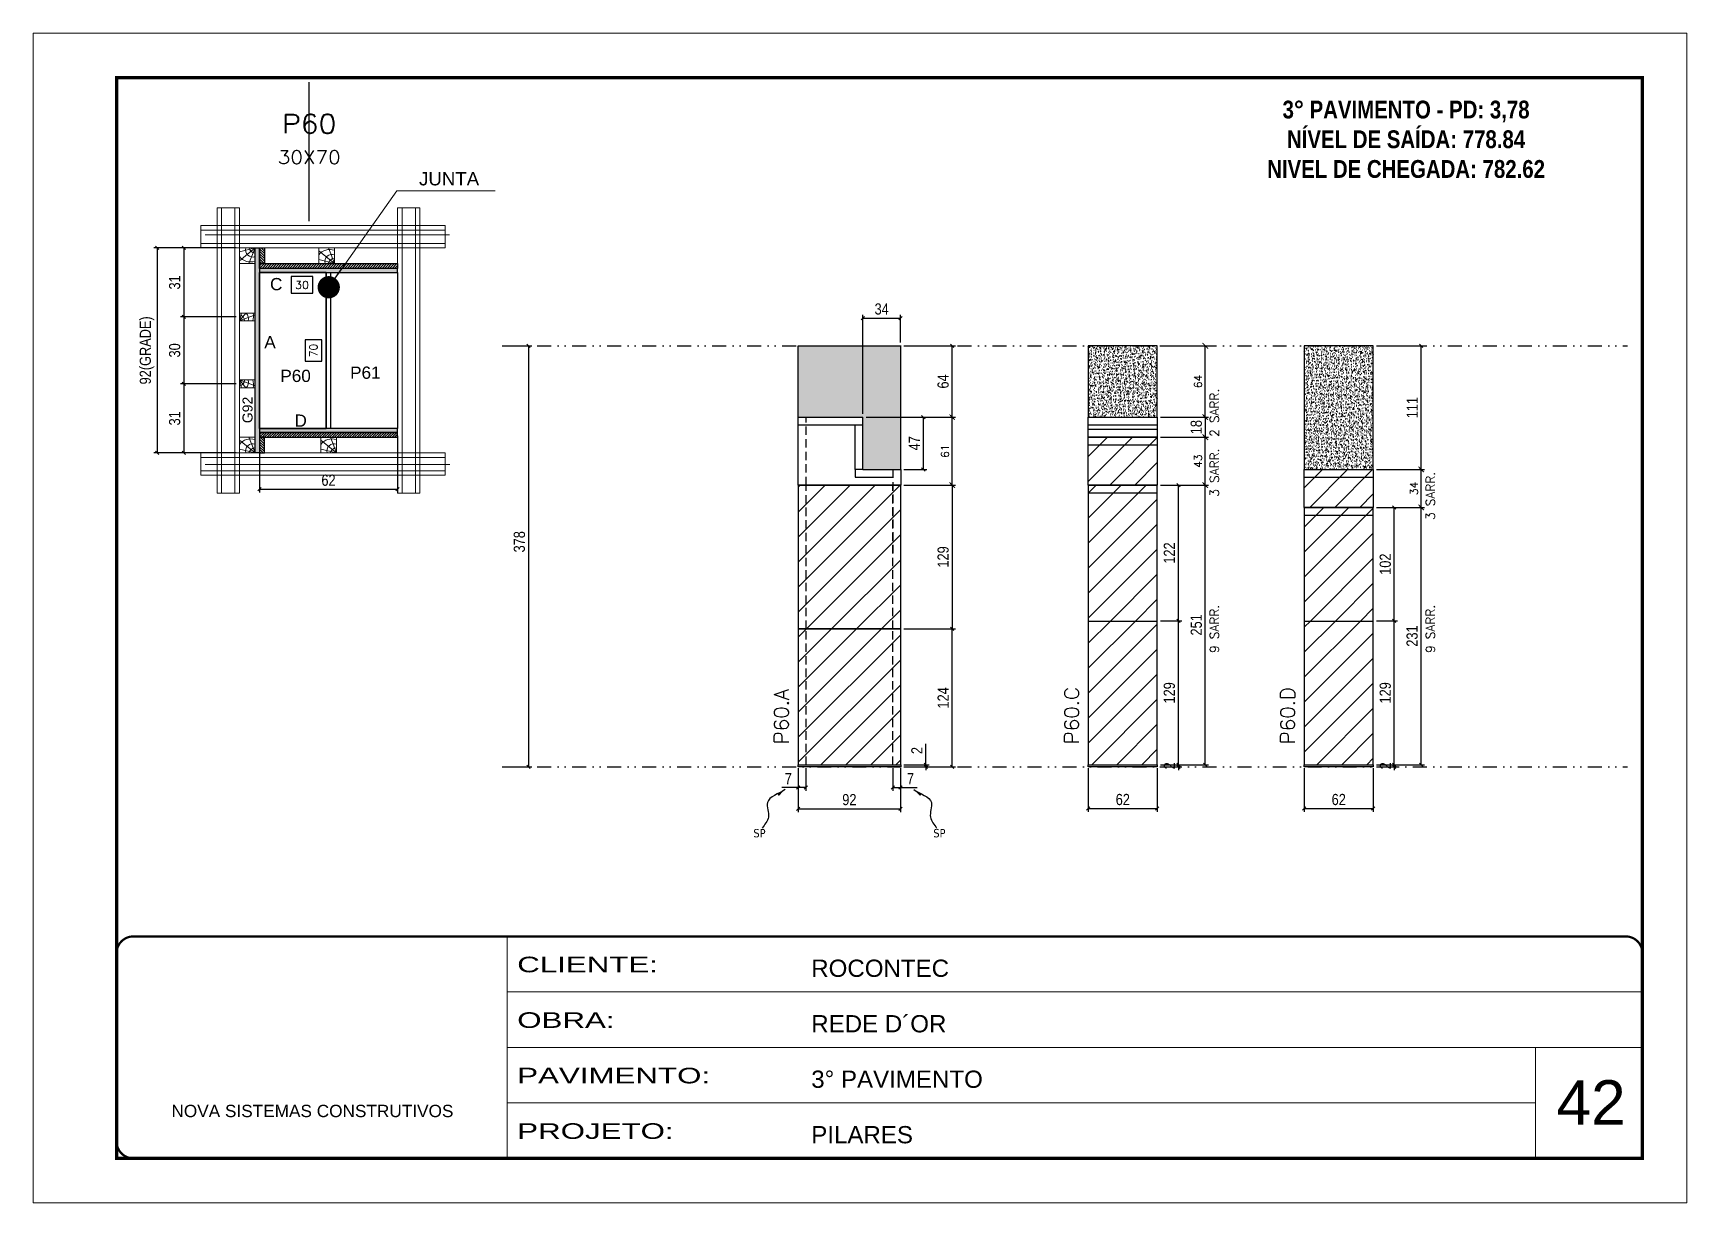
# Model space of a CAD drawing. Extents: x 2949 to 9203, y -16089 to 12527.
# Drawn here: x 4548 to 6033, y -9 to 1041 of the extents above; entities that cross this region are included whole.
import ezdxf
from ezdxf.enums import TextEntityAlignment as Align

# ---------------------------------------------------------------- set-up
doc = ezdxf.new("R2010")
doc.units = 0
for name, pattern in [('CONTINUO', [0]), ('DASHED', [0.75, 0.5, -0.25]), ('DIVIDE2', [0.625, 0.25, -0.125, 0, -0.125, 0, -0.125]), ('HIDDEN', [0.375, 0.25, -0.125])]:
    doc.linetypes.add(name, pattern=pattern)
for name, color, linetype, lineweight in [('CARIMBO', 255, 'Continuous', 9), ('Folhas', 255, 'Continuous', 9), ('Hachura', 251, 'Continuous', 9), ('Madeira', 126, 'Continuous', 18), ('Perfil Metálico', 224, 'Continuous', 18), ('SARRAFO DE PRESSAO', 251, 'DASHED', 9), ('Texto Seção', 7, 'Continuous', 15)]:
    doc.layers.add(name, color=color, linetype=linetype, lineweight=lineweight)
for name, color, linetype in [('CHAPA', 1, 'Continuous'), ('COTA', 241, 'Continuous'), ('cotas', 4, 'Continuous'), ('MEIO_PONT', 93, 'Continuous'), ('NOMENCLATURA', 7, 'Continuous'), ('Nível', 160, 'Continuous'), ('Painéis', 200, 'Continuous'), ('SARR_2.2x7', 40, 'Continuous'), ('SARRAFO', 251, 'Continuous'), ('Sarrafo de Pressão', 42, 'HIDDEN'), ('texto', 7, 'Continuous'), ('Texto de Titulo', 7, 'Continuous'), ('Texto Qtd Sarr', 242, 'Continuous'), ('TEXTO_GERAL', 7, 'Continuous')]:
    doc.layers.add(name, color=color, linetype=linetype)
doc.styles.add('ARIAL', font='arial.ttf')
doc.styles.add('COTA TECNICA', font='techl___.ttf', dxfattribs={"height": 10})
doc.styles.add('COTA TECNICA 2X', font='techl___.ttf', dxfattribs={"height": 10})
doc.styles.add('COTA TECNICA-50', font='techl___.ttf', dxfattribs={"height": 10})
doc.styles.add('REGUA-120', font='ROMANS.shx', dxfattribs={"height": 15})
doc.styles.add('ROMANC', font='techb___.ttf', dxfattribs={"height": 2.5})
doc.styles.add('ROMANS', font='romans.shx')
doc.styles.add('SANSSERIF', font='sas_____.pfb')
doc.styles.get("Standard").update_dxf_attribs({"font": 'arial.ttf'})
doc.styles.add('Tecnologia', font='')
doc.styles.get('Tecnologia').set_extended_font_data('Forgotten Futurist')
doc.dimstyles.new('3x', dxfattribs={"dimtxt": 10, "dimasz": 5, "dimexe": 7, "dimexo": 5, "dimgap": 4, "dimtad": 1, "dimdec": 4, "dimlfac": 0.333333, "dimdsep": 46, "dimtxsty": 'Standard', "dimblk": 'DOT', "dimcen": 0.09, "dimclrd": 1, "dimclre": 1, "dimclrt": 2, "dimadec": 0, "dimazin": 2, "dimtfac": 1, "dimtdec": 4, "dimtmove": 0, "dimatfit": 3, "dimldrblk": 'DOT', "dimfxl": 1, "dimtolj": 1, "dimtzin": 0, "dimlwd": 9, "dimlwe": 9, "dimarcsym": 0})
doc.dimstyles.new('COTA PAINEL-50', dxfattribs={"dimtxt": 10, "dimasz": 3, "dimexe": 3, "dimexo": 3, "dimgap": 3, "dimtad": 1, "dimdec": 1, "dimzin": 12, "dimdsep": 46, "dimtxsty": 'COTA TECNICA-50', "dimblk1": 'OBLIQUE', "dimblk2": 'OBLIQUE', "dimsah": 1, "dimcen": 0.9, "dimclrd": 4, "dimclre": 4, "dimclrt": 240, "dimadec": 1, "dimazin": 3, "dimtfac": 1, "dimtdec": 1, "dimtmove": 0, "dimatfit": 3, "dimfxl": 1, "dimtolj": 1, "dimtzin": 12, "dimarcsym": 0})
doc.dimstyles.new('Cota Paínel', dxfattribs={"dimtxt": 7, "dimasz": 5, "dimexe": 3, "dimexo": 3, "dimgap": 3, "dimtad": 1, "dimdec": 1, "dimzin": 12, "dimdsep": 46, "dimtxsty": 'ROMANS', "dimblk": 'ARCHTICK', "dimcen": 0, "dimclrd": 4, "dimclre": 4, "dimclrt": 1, "dimadec": 1, "dimazin": 3, "dimtfac": 1, "dimtdec": 1, "dimtmove": 0, "dimatfit": 3, "dimldrblk": 'OBLIQUE', "dimfxl": 1, "dimtolj": 1, "dimtzin": 12, "dimarcsym": 0})
doc.dimstyles.new('PAINEL', dxfattribs={"dimtxt": 10, "dimasz": 3, "dimexe": 3, "dimexo": 3, "dimgap": 3, "dimtad": 1, "dimdec": 1, "dimzin": 12, "dimdsep": 46, "dimtxsty": 'COTA TECNICA', "dimblk1": 'OBLIQUE', "dimblk2": 'OBLIQUE', "dimsah": 1, "dimcen": 0.9, "dimclrd": 4, "dimclre": 4, "dimclrt": 240, "dimadec": 1, "dimazin": 3, "dimtfac": 1, "dimtdec": 1, "dimtmove": 0, "dimatfit": 3, "dimfxl": 1, "dimtolj": 1, "dimtzin": 12, "dimarcsym": 0})
doc.dimstyles.new('SECAO PILAR', dxfattribs={"dimtxt": 10, "dimasz": 3, "dimexe": 3, "dimexo": 3, "dimgap": 3, "dimtad": 1, "dimdec": 1, "dimlfac": 0.5, "dimzin": 12, "dimdsep": 46, "dimtxsty": 'COTA TECNICA 2X', "dimblk1": 'OBLIQUE', "dimblk2": 'OBLIQUE', "dimsah": 1, "dimcen": 0.9, "dimclrd": 256, "dimclre": 256, "dimclrt": 256, "dimadec": 1, "dimazin": 3, "dimtfac": 1, "dimtdec": 1, "dimtmove": 0, "dimatfit": 3, "dimfxl": 1, "dimtolj": 1, "dimtzin": 12, "dimarcsym": 0})
doc.dimstyles.new('SECÇÃO 2', dxfattribs={"dimtxt": 7, "dimasz": 6, "dimexe": 0.18, "dimexo": 2, "dimgap": -4, "dimtad": 3, "dimdec": 1, "dimlfac": 0.5, "dimzin": 12, "dimdsep": 46, "dimtxsty": 'ROMANS', "dimblk": 'ARCHTICK', "dimcen": 0.09, "dimse1": 1, "dimse2": 1, "dimsd1": 1, "dimsd2": 1, "dimclrd": 180, "dimclre": 5, "dimclrt": 1, "dimadec": 0, "dimazin": 3, "dimtfac": 1, "dimtdec": 1, "dimtofl": 0, "dimtmove": 0, "dimatfit": 3, "dimldrblk": 'ARCHTICK', "dimfxl": 1, "dimtolj": 1, "dimtzin": 0, "dimarcsym": 0})
doc.dimstyles.get("Standard").update_dxf_attribs({"dimtxt": 0.18, "dimasz": 0.18, "dimexe": 0.18, "dimexo": 0.0625, "dimgap": 0.09, "dimtad": 0, "dimtih": 1, "dimtoh": 1, "dimdec": 4, "dimzin": 0, "dimdsep": 46, "dimtxsty": 'Standard', "dimcen": 0.09, "dimadec": 0, "dimazin": 0, "dimtfac": 1, "dimtdec": 4, "dimtofl": 0, "dimtmove": 0, "dimatfit": 3, "dimfxl": 1, "dimtolj": 1, "dimtzin": 0, "dimarcsym": 0})
pattern_1 = [(45, (-125915.903, -28456.346), (-11.2253202, 11.2253202), [])]
pattern_2 = [(45, (-126211.354, -28456.346), (-11.2253202, 11.2253202), [])]

msp = doc.modelspace()

# ---------------------------------------------------------------- texts
at = {"color": 0, "linetype": 'Continuous', "ltscale": 5, "style": 'ARIAL'}
msp.add_text('JUNTA', height=12, dxfattribs=at).set_placement((4894.08, 904.28))
at = {"layer": 'CARIMBO', "style": 'ARIAL'}
msp.add_text('42', height=40, dxfattribs=at).set_placement((5915.39, 61.13))
at = {"layer": 'NOMENCLATURA', "color": 2, "insert": (5780.36, 1007.04), "char_height": 16, "attachment_point": 2, "style": 'ROMANC'}
msp.add_mtext_dynamic_manual_height_columns('\\P3° PAVIMENTO - PD: 3,78\\PNÍVEL DE SAÍDA: 778.84\\PNIVEL DE CHEGADA: 782.62', width=300.2766, gutter_width=1, heights=[0], dxfattribs=at)
at = {"layer": 'texto', "color": 0, "char_height": 7.5, "attachment_point": 5}
for insert in [(5199.77, 322.78), (5361.33, 322.78)]:
    msp.add_mtext('{\\fTahoma|b0|i0|c0|p34;\\C4;SP}', dxfattribs=dict(at, insert=insert))
at = {"layer": 'Texto Seção', "linetype": 'Continuous', "style": 'ROMANS'}
for s, p in [('2 SARR.', (5612.26, 678.58)), ('3 SARR.', (5612.26, 624.81)), ('3 SARR.', (5806.19, 603.97)), ('9 SARR.', (5612.26, 484.64)), ('9 SARR.', (5806.19, 484.64))]:
    msp.add_text(s, height=8, rotation=90, dxfattribs=at).set_placement(p)
at = {"layer": 'Texto Seção', "char_height": 13, "width": 285.3299, "attachment_point": 7, "rotation": 90, "style": 'REGUA-120'}
for s, insert in [('P60.A', (5226, 402.73)), ('P60.C', (5486.66, 402.73)), ('P60.D', (5680.59, 402.73))]:
    msp.add_mtext(s, dxfattribs=dict(at, insert=insert))
at = {"layer": 'TEXTO_GERAL', "style": 'ARIAL'}
for s, p in [('C', (4765.85, 815.66)), ('A', (4760.29, 763.61)), ('P60', (4783.25, 733.31)), ('P61', (4845.87, 736.19)), ('D', (4787.83, 693.16))]:
    msp.add_text(s, height=11, dxfattribs=at).set_placement(p, align=Align.MIDDLE_CENTER)
at = {"layer": 'TEXTO_GERAL', "color": 0, "linetype": 'Continuous', "style": 'SANSSERIF'}
msp.add_text('G92', height=9, rotation=90, dxfattribs=at).set_placement((4740.1, 690.83), align=Align.MIDDLE_LEFT)

# ---------------------------------------------------------------- blocks, each defined once
blk = doc.blocks.new('9999999999')
at = {"color": 30, "linetype": 'CONTINUO'}
for p, q in [((98564.6, 34230.2), (98564.6, 34429.4)), ((98564.6, 34379.6), (99584, 34379.6)), ((98564.6, 34329.8), (99488, 34329.8)), ((99584, 34329.8), (99488, 34329.8)), ((99488, 34329.8), (99488, 34230.2)), ((98564.6, 34280), (99488, 34280))]:
    blk.add_line(p, q, dxfattribs=at)
at = {"color": 30, "linetype": 'CONTINUO', "const_width": 2}
blk.add_lwpolyline([(99584, 34230.2), (99584, 34414.4, 0.414214), (99569, 34429.4), (98229, 34429.4, 0.414214), (98214, 34414.4), (98214, 34245.2, 0.414214), (98229, 34230.2), (99584, 34230.2)], format="xyb", dxfattribs=at)
at = {"layer": 'Folhas'}
blk.add_lwpolyline([(98139, 34190.2), (99624, 34190.2), (99624, 35240.2), (98139, 35240.2)], close=True, dxfattribs=at)
at = {"layer": 'Folhas', "color": 30, "const_width": 3}
blk.add_lwpolyline([(98214, 34230.2), (99584, 34230.2), (99584, 35200.2), (98214, 35200.2)], close=True, dxfattribs=at)
at = {"color": 7, "linetype": 'Continuous', "ltscale": 5, "style": 'ARIAL'}
for s, height, p in [('ROCONTEC', 15.48, (98837.7, 34393.1)), ('REDE D´OR', 15.48, (98837.7, 34343.3)), ('3° PAVIMENTO', 15.483, (98837.7, 34293.5)), ('NOVA SISTEMAS CONSTRUTIVOS', 11.059, (98263.2, 34267.2)), ('PILARES', 15.48, (98837.7, 34243.7))]:
    blk.add_text(s, height=height, dxfattribs=at).set_placement(p)
at = {"layer": 'Folhas', "color": 7, "style": 'Tecnologia', "width": 1.5}
for s, p in [('CLIENTE:', (98573.7, 34397.2)), ('OBRA:', (98573.7, 34347.3)), ('PAVIMENTO:', (98573.7, 34297.5)), ('PROJETO:', (98573.7, 34247.7))]:
    blk.add_text(s, height=14, dxfattribs=at).set_placement(p)
blk = doc.blocks.new('titulo1')
at = {"layer": 'Defpoints', "color": 252, "linetype": 'HIDDEN', "ltscale": 2}
blk.add_line((0, 0), (0, 125), dxfattribs=at)
at = {"layer": 'Defpoints', "style": 'ROMANS', "oblique": 15}
blk.add_attdef('FOLHA', text='', height=10, dxfattribs=at).set_placement((0, 15.6), align=Align.MIDDLE_CENTER)
at = {"layer": 'Texto Qtd Sarr', "color": 3, "style": 'ROMANS', "oblique": 15}
for tag, height, p in [('TITULO', 17, (0, 71.4)), ('SEÇÃO', 12, (0, 41.5))]:
    blk.add_attdef(tag, text='', height=height, dxfattribs=at).set_placement(p, align=Align.MIDDLE_CENTER)
blk = doc.blocks.new('_Oblique')
at = {"color": 0, "linetype": 'ByBlock', "lineweight": -2}
blk.add_line((-0.5, -0.5), (0.5, 0.5), dxfattribs=at)
blk = doc.blocks.new('*D1381')
at = {"layer": 'cotas', "color": 4, "linetype": 'ByBlock', "lineweight": -2, "transparency": 16777216}
for p, q in [((4971.7, 760.3), (4995.4, 760.3)), ((4992.4, 760.3), (4992.4, 382.3)), ((4971.7, 382.3), (4995.4, 382.3))]:
    blk.add_line(p, q, dxfattribs=at)
at = {"layer": 'Defpoints', "color": 0, "linetype": 'ByBlock', "transparency": 16777216}
for p in [(4968.7, 760.3), (4968.7, 382.3), (4992.4, 382.3)]:
    blk.add_point(p, dxfattribs=at)
at = {"layer": 'cotas', "color": 4, "linetype": 'ByBlock', "lineweight": -2, "transparency": 16777216, "xscale": 3, "yscale": 3, "zscale": 3}
for p, rotation in [((4992.4, 760.3), 90), ((4992.4, 382.3), 270)]:
    blk.add_blockref('_Oblique', p, dxfattribs=dict(at, rotation=rotation))
at = {"layer": 'cotas', "color": 240, "linetype": 'ByBlock', "transparency": 16777216, "insert": (4984.2, 584.4), "char_height": 10, "attachment_point": 5, "rotation": 90, "style": 'COTA TECNICA'}
blk.add_mtext('\\A1;378', dxfattribs=at)
blk = doc.blocks.new('*D1365')
at = {"layer": 'COTA', "color": 4, "lineweight": -2, "transparency": 16777216}
for p, q in [((5234.5, 381.3), (5234.5, 341.8)), ((5326.5, 381.3), (5326.5, 341.8)), ((5234.5, 344.8), (5326.5, 344.8))]:
    blk.add_line(p, q, dxfattribs=at)
at = {"layer": 'Defpoints', "color": 0, "transparency": 16777216}
for p in [(5234.5, 384.3), (5326.5, 384.3), (5326.5, 344.8)]:
    blk.add_point(p, dxfattribs=at)
at = {"layer": 'COTA', "color": 4, "lineweight": -2, "transparency": 16777216, "xscale": 3, "yscale": 3, "zscale": 3, "rotation": 180}
blk.add_blockref('_Oblique', (5234.5, 344.8), dxfattribs=at)
at = {"layer": 'COTA', "color": 4, "lineweight": -2, "transparency": 16777216, "xscale": 3, "yscale": 3, "zscale": 3}
blk.add_blockref('_Oblique', (5326.5, 344.8), dxfattribs=at)
at = {"layer": 'COTA', "color": 240, "transparency": 16777216, "insert": (5280.5, 352.9), "char_height": 10, "attachment_point": 5, "style": 'COTA TECNICA'}
blk.add_mtext('\\A1;92', dxfattribs=at)
blk = doc.blocks.new('*D1366')
at = {"layer": 'COTA', "color": 4, "lineweight": -2, "transparency": 16777216}
for p, q in [((5234.5, 379.3), (5234.5, 360.8)), ((5241.5, 381.3), (5241.5, 360.8)), ((5234.5, 363.8), (5219.8, 363.8)), ((5241.5, 363.8), (5234.5, 363.8))]:
    blk.add_line(p, q, dxfattribs=at)
at = {"layer": 'Defpoints', "color": 0, "transparency": 16777216}
for p in [(5234.5, 382.3), (5241.5, 384.3), (5234.5, 363.8)]:
    blk.add_point(p, dxfattribs=at)
at = {"layer": 'COTA', "color": 4, "lineweight": -2, "transparency": 16777216, "xscale": 3, "yscale": 3, "zscale": 3, "rotation": 180}
blk.add_blockref('_Oblique', (5234.5, 363.8), dxfattribs=at)
at = {"layer": 'COTA', "color": 4, "lineweight": -2, "transparency": 16777216, "xscale": 3, "yscale": 3, "zscale": 3}
blk.add_blockref('_Oblique', (5241.5, 363.8), dxfattribs=at)
at = {"layer": 'COTA', "color": 240, "transparency": 16777216, "insert": (5225.7, 371.8), "char_height": 10, "attachment_point": 5, "style": 'COTA TECNICA-50'}
blk.add_mtext('\\A1;7', dxfattribs=at)
blk = doc.blocks.new('*D1367')
at = {"layer": 'COTA', "color": 4, "lineweight": -2, "transparency": 16777216}
for p, q in [((5319.5, 381.3), (5319.5, 360.8)), ((5326.5, 379.3), (5326.5, 360.8)), ((5319.5, 363.8), (5326.5, 363.8)), ((5326.5, 363.8), (5341.3, 363.8))]:
    blk.add_line(p, q, dxfattribs=at)
at = {"layer": 'Defpoints', "color": 0, "transparency": 16777216}
for p in [(5319.5, 384.3), (5326.5, 382.3), (5326.5, 363.8)]:
    blk.add_point(p, dxfattribs=at)
at = {"layer": 'COTA', "color": 4, "lineweight": -2, "transparency": 16777216, "xscale": 3, "yscale": 3, "zscale": 3, "rotation": 180}
blk.add_blockref('_Oblique', (5319.5, 363.8), dxfattribs=at)
at = {"layer": 'COTA', "color": 4, "lineweight": -2, "transparency": 16777216, "xscale": 3, "yscale": 3, "zscale": 3}
blk.add_blockref('_Oblique', (5326.5, 363.8), dxfattribs=at)
at = {"layer": 'COTA', "color": 240, "transparency": 16777216, "insert": (5335.4, 371.8), "char_height": 10, "attachment_point": 5, "style": 'COTA TECNICA-50'}
blk.add_mtext('\\A1;7', dxfattribs=at)
blk = doc.blocks.new('*D1368')
at = {"layer": 'COTA', "color": 4, "lineweight": -2, "transparency": 16777216}
for p, q in [((5329.5, 506.3), (5375.8, 506.3)), ((5372.8, 382.3), (5372.8, 506.3)), ((5329.5, 382.3), (5375.8, 382.3))]:
    blk.add_line(p, q, dxfattribs=at)
at = {"layer": 'Defpoints', "color": 0, "transparency": 16777216}
for p in [(5326.5, 506.3), (5372.8, 506.3), (5326.5, 382.3)]:
    blk.add_point(p, dxfattribs=at)
at = {"layer": 'COTA', "color": 4, "lineweight": -2, "transparency": 16777216, "xscale": 3, "yscale": 3, "zscale": 3}
for p, rotation in [((5372.8, 506.3), 90), ((5372.8, 382.3), 270)]:
    blk.add_blockref('_Oblique', p, dxfattribs=dict(at, rotation=rotation))
at = {"layer": 'COTA', "color": 240, "transparency": 16777216, "insert": (5364.7, 444.3), "char_height": 10, "attachment_point": 5, "rotation": 90, "style": 'COTA TECNICA-50'}
blk.add_mtext('\\A1;124', dxfattribs=at)
blk = doc.blocks.new('*D1369')
at = {"layer": 'COTA', "color": 4, "lineweight": -2, "transparency": 16777216}
for p, q in [((5349.1, 384.3), (5349.1, 403.1)), ((5329.5, 384.3), (5352.1, 384.3)), ((5329.5, 382.3), (5352.1, 382.3)), ((5349.1, 382.3), (5349.1, 384.3)), ((5349.1, 382.3), (5349.1, 379.3))]:
    blk.add_line(p, q, dxfattribs=at)
at = {"layer": 'Defpoints', "color": 0, "transparency": 16777216}
for p in [(5326.5, 384.3), (5326.5, 382.3), (5349.1, 382.3)]:
    blk.add_point(p, dxfattribs=at)
at = {"layer": 'COTA', "color": 4, "lineweight": -2, "transparency": 16777216, "xscale": 3, "yscale": 3, "zscale": 3}
for p, rotation in [((5349.1, 384.3), 270), ((5349.1, 382.3), 90)]:
    blk.add_blockref('_Oblique', p, dxfattribs=dict(at, rotation=rotation))
at = {"layer": 'COTA', "color": 240, "transparency": 16777216, "insert": (5341.1, 397), "char_height": 10, "attachment_point": 5, "rotation": 90, "style": 'COTA TECNICA-50'}
blk.add_mtext('\\A1;2', dxfattribs=at)
blk = doc.blocks.new('*D1370')
at = {"layer": 'COTA', "color": 4, "linetype": 'ByBlock', "lineweight": -2, "transparency": 16777216}
for p, q in [((5329.5, 635.3), (5375.8, 635.3)), ((5372.8, 635.3), (5372.8, 506.3)), ((5329.5, 506.3), (5375.8, 506.3))]:
    blk.add_line(p, q, dxfattribs=at)
at = {"layer": 'Defpoints', "color": 0, "linetype": 'ByBlock', "transparency": 16777216}
for p in [(5326.5, 635.3), (5326.5, 506.3), (5372.8, 506.3)]:
    blk.add_point(p, dxfattribs=at)
at = {"layer": 'COTA', "color": 4, "linetype": 'ByBlock', "lineweight": -2, "transparency": 16777216, "xscale": 3, "yscale": 3, "zscale": 3}
for p, rotation in [((5372.8, 635.3), 90), ((5372.8, 506.3), 270)]:
    blk.add_blockref('_Oblique', p, dxfattribs=dict(at, rotation=rotation))
at = {"layer": 'COTA', "color": 240, "linetype": 'ByBlock', "transparency": 16777216, "insert": (5364.7, 570.8), "char_height": 10, "attachment_point": 5, "rotation": 90, "style": 'COTA TECNICA'}
blk.add_mtext('\\A1;129', dxfattribs=at)
blk = doc.blocks.new('*D1371')
at = {"layer": 'COTA', "color": 4, "lineweight": -2, "transparency": 16777216}
for p, q in [((5495, 381.3), (5495, 341.9)), ((5557, 381.3), (5557, 341.9)), ((5495, 344.9), (5557, 344.9))]:
    blk.add_line(p, q, dxfattribs=at)
at = {"layer": 'Defpoints', "color": 0, "transparency": 16777216}
for p in [(5495, 384.3), (5557, 384.3), (5557, 344.9)]:
    blk.add_point(p, dxfattribs=at)
at = {"layer": 'COTA', "color": 4, "lineweight": -2, "transparency": 16777216, "xscale": 3, "yscale": 3, "zscale": 3, "rotation": 180}
blk.add_blockref('_Oblique', (5495, 344.9), dxfattribs=at)
at = {"layer": 'COTA', "color": 4, "lineweight": -2, "transparency": 16777216, "xscale": 3, "yscale": 3, "zscale": 3}
blk.add_blockref('_Oblique', (5557, 344.9), dxfattribs=at)
at = {"layer": 'COTA', "color": 240, "transparency": 16777216, "insert": (5526, 353), "char_height": 10, "attachment_point": 5, "style": 'COTA TECNICA'}
blk.add_mtext('\\A1;62', dxfattribs=at)
blk = doc.blocks.new('*D1372')
at = {"layer": 'COTA', "color": 4, "lineweight": -2, "transparency": 16777216}
for p, q in [((5575.9, 384.3), (5575.9, 387.3)), ((5560, 384.3), (5578.9, 384.3)), ((5560, 382.3), (5578.9, 382.3)), ((5575.9, 382.3), (5575.9, 384.3)), ((5575.9, 382.3), (5575.9, 379.3))]:
    blk.add_line(p, q, dxfattribs=at)
at = {"layer": 'Defpoints', "color": 0, "transparency": 16777216}
for p in [(5557, 384.3), (5557, 382.3), (5575.9, 384.3)]:
    blk.add_point(p, dxfattribs=at)
at = {"layer": 'COTA', "color": 4, "lineweight": -2, "transparency": 16777216, "xscale": 3, "yscale": 3, "zscale": 3}
for p, rotation in [((5575.9, 384.3), 270), ((5575.9, 382.3), 90)]:
    blk.add_blockref('_Oblique', p, dxfattribs=dict(at, rotation=rotation))
at = {"layer": 'COTA', "color": 240, "transparency": 16777216, "insert": (5567.9, 383.3), "char_height": 10, "attachment_point": 5, "rotation": 90, "style": 'COTA TECNICA-50'}
blk.add_mtext('\\A1;2', dxfattribs=at)
blk = doc.blocks.new('*D1384')
at = {"layer": 'COTA', "color": 4, "linetype": 'ByBlock', "lineweight": -2, "transparency": 16777216}
for p, q in [((5560, 635.3), (5603.1, 635.3)), ((5600.1, 384.3), (5600.1, 635.3)), ((5560, 384.3), (5603.1, 384.3))]:
    blk.add_line(p, q, dxfattribs=at)
at = {"layer": 'Defpoints', "color": 0, "linetype": 'ByBlock', "transparency": 16777216}
for p in [(5557, 635.3), (5600.1, 635.3), (5557, 384.3)]:
    blk.add_point(p, dxfattribs=at)
at = {"layer": 'COTA', "color": 4, "linetype": 'ByBlock', "lineweight": -2, "transparency": 16777216, "xscale": 3, "yscale": 3, "zscale": 3}
for p, rotation in [((5600.1, 635.3), 90), ((5600.1, 384.3), 270)]:
    blk.add_blockref('_Oblique', p, dxfattribs=dict(at, rotation=rotation))
at = {"layer": 'COTA', "color": 240, "linetype": 'ByBlock', "transparency": 16777216, "insert": (5592, 509.8), "char_height": 10, "attachment_point": 5, "rotation": 90, "style": 'COTA TECNICA'}
blk.add_mtext('\\A1;251', dxfattribs=at)
blk = doc.blocks.new('*D1385')
at = {"layer": 'COTA', "color": 4, "linetype": 'ByBlock', "lineweight": -2, "transparency": 16777216}
for p, q in [((5560, 513.3), (5578.9, 513.3)), ((5575.9, 384.3), (5575.9, 513.3)), ((5560, 384.3), (5578.9, 384.3))]:
    blk.add_line(p, q, dxfattribs=at)
at = {"layer": 'Defpoints', "color": 0, "linetype": 'ByBlock', "transparency": 16777216}
for p in [(5557, 513.3), (5575.9, 513.3), (5557, 384.3)]:
    blk.add_point(p, dxfattribs=at)
at = {"layer": 'COTA', "color": 4, "linetype": 'ByBlock', "lineweight": -2, "transparency": 16777216, "xscale": 3, "yscale": 3, "zscale": 3}
for p, rotation in [((5575.9, 513.3), 90), ((5575.9, 384.3), 270)]:
    blk.add_blockref('_Oblique', p, dxfattribs=dict(at, rotation=rotation))
at = {"layer": 'COTA', "color": 240, "linetype": 'ByBlock', "transparency": 16777216, "insert": (5567.8, 448.8), "char_height": 10, "attachment_point": 5, "rotation": 90, "style": 'COTA TECNICA'}
blk.add_mtext('\\A1;129', dxfattribs=at)
blk = doc.blocks.new('*D1386')
at = {"layer": 'COTA', "color": 4, "linetype": 'ByBlock', "lineweight": -2, "transparency": 16777216}
for p, q in [((5560, 635.3), (5578.9, 635.3)), ((5575.9, 513.3), (5575.9, 635.3)), ((5560, 513.3), (5578.9, 513.3))]:
    blk.add_line(p, q, dxfattribs=at)
at = {"layer": 'Defpoints', "color": 0, "linetype": 'ByBlock', "transparency": 16777216}
for p in [(5557, 635.3), (5575.9, 635.3), (5557, 513.3)]:
    blk.add_point(p, dxfattribs=at)
at = {"layer": 'COTA', "color": 4, "linetype": 'ByBlock', "lineweight": -2, "transparency": 16777216, "xscale": 3, "yscale": 3, "zscale": 3}
for p, rotation in [((5575.9, 635.3), 90), ((5575.9, 513.3), 270)]:
    blk.add_blockref('_Oblique', p, dxfattribs=dict(at, rotation=rotation))
at = {"layer": 'COTA', "color": 240, "linetype": 'ByBlock', "transparency": 16777216, "insert": (5567.8, 574.3), "char_height": 10, "attachment_point": 5, "rotation": 90, "style": 'COTA TECNICA'}
blk.add_mtext('\\A1;122', dxfattribs=at)
blk = doc.blocks.new('*D1373')
at = {"layer": 'COTA', "color": 4, "lineweight": -2, "transparency": 16777216}
for p, q in [((5688.9, 381.3), (5688.9, 341.9)), ((5750.9, 381.3), (5750.9, 341.9)), ((5688.9, 344.9), (5750.9, 344.9))]:
    blk.add_line(p, q, dxfattribs=at)
at = {"layer": 'Defpoints', "color": 0, "transparency": 16777216}
for p in [(5688.9, 384.3), (5750.9, 384.3), (5750.9, 344.9)]:
    blk.add_point(p, dxfattribs=at)
at = {"layer": 'COTA', "color": 4, "lineweight": -2, "transparency": 16777216, "xscale": 3, "yscale": 3, "zscale": 3, "rotation": 180}
blk.add_blockref('_Oblique', (5688.9, 344.9), dxfattribs=at)
at = {"layer": 'COTA', "color": 4, "lineweight": -2, "transparency": 16777216, "xscale": 3, "yscale": 3, "zscale": 3}
blk.add_blockref('_Oblique', (5750.9, 344.9), dxfattribs=at)
at = {"layer": 'COTA', "color": 240, "transparency": 16777216, "insert": (5719.9, 353), "char_height": 10, "attachment_point": 5, "style": 'COTA TECNICA'}
blk.add_mtext('\\A1;62', dxfattribs=at)
blk = doc.blocks.new('*D1374')
at = {"layer": 'COTA', "color": 4, "lineweight": -2, "transparency": 16777216}
for p, q in [((5769.8, 384.3), (5769.8, 387.3)), ((5753.9, 384.3), (5772.8, 384.3)), ((5753.9, 382.3), (5772.8, 382.3)), ((5769.8, 382.3), (5769.8, 384.3)), ((5769.8, 382.3), (5769.8, 379.3))]:
    blk.add_line(p, q, dxfattribs=at)
at = {"layer": 'Defpoints', "color": 0, "transparency": 16777216}
for p in [(5750.9, 384.3), (5750.9, 382.3), (5769.8, 384.3)]:
    blk.add_point(p, dxfattribs=at)
at = {"layer": 'COTA', "color": 4, "lineweight": -2, "transparency": 16777216, "xscale": 3, "yscale": 3, "zscale": 3}
for p, rotation in [((5769.8, 384.3), 270), ((5769.8, 382.3), 90)]:
    blk.add_blockref('_Oblique', p, dxfattribs=dict(at, rotation=rotation))
at = {"layer": 'COTA', "color": 240, "transparency": 16777216, "insert": (5761.8, 383.3), "char_height": 10, "attachment_point": 5, "rotation": 90, "style": 'COTA TECNICA-50'}
blk.add_mtext('\\A1;2', dxfattribs=at)
blk = doc.blocks.new('*D1387')
at = {"layer": 'COTA', "color": 4, "linetype": 'ByBlock', "lineweight": -2, "transparency": 16777216}
for p, q in [((5753.9, 615.3), (5797, 615.3)), ((5794, 384.3), (5794, 615.3)), ((5753.9, 384.3), (5797, 384.3))]:
    blk.add_line(p, q, dxfattribs=at)
at = {"layer": 'Defpoints', "color": 0, "linetype": 'ByBlock', "transparency": 16777216}
for p in [(5750.9, 615.3), (5794, 615.3), (5750.9, 384.3)]:
    blk.add_point(p, dxfattribs=at)
at = {"layer": 'COTA', "color": 4, "linetype": 'ByBlock', "lineweight": -2, "transparency": 16777216, "xscale": 3, "yscale": 3, "zscale": 3}
for p, rotation in [((5794, 615.3), 90), ((5794, 384.3), 270)]:
    blk.add_blockref('_Oblique', p, dxfattribs=dict(at, rotation=rotation))
at = {"layer": 'COTA', "color": 240, "linetype": 'ByBlock', "transparency": 16777216, "insert": (5785.8, 499.8), "char_height": 10, "attachment_point": 5, "rotation": 90, "style": 'COTA TECNICA'}
blk.add_mtext('\\A1;231', dxfattribs=at)
blk = doc.blocks.new('*D1388')
at = {"layer": 'COTA', "color": 4, "linetype": 'ByBlock', "lineweight": -2, "transparency": 16777216}
for p, q in [((5753.9, 513.3), (5772.8, 513.3)), ((5769.8, 384.3), (5769.8, 513.3)), ((5753.9, 384.3), (5772.8, 384.3))]:
    blk.add_line(p, q, dxfattribs=at)
at = {"layer": 'Defpoints', "color": 0, "linetype": 'ByBlock', "transparency": 16777216}
for p in [(5750.9, 513.3), (5769.8, 513.3), (5750.9, 384.3)]:
    blk.add_point(p, dxfattribs=at)
at = {"layer": 'COTA', "color": 4, "linetype": 'ByBlock', "lineweight": -2, "transparency": 16777216, "xscale": 3, "yscale": 3, "zscale": 3}
for p, rotation in [((5769.8, 513.3), 90), ((5769.8, 384.3), 270)]:
    blk.add_blockref('_Oblique', p, dxfattribs=dict(at, rotation=rotation))
at = {"layer": 'COTA', "color": 240, "linetype": 'ByBlock', "transparency": 16777216, "insert": (5761.7, 448.8), "char_height": 10, "attachment_point": 5, "rotation": 90, "style": 'COTA TECNICA'}
blk.add_mtext('\\A1;129', dxfattribs=at)
blk = doc.blocks.new('*D1389')
at = {"layer": 'COTA', "color": 4, "linetype": 'ByBlock', "lineweight": -2, "transparency": 16777216}
for p, q in [((5753.9, 615.3), (5772.8, 615.3)), ((5769.8, 513.3), (5769.8, 615.3)), ((5753.9, 513.3), (5772.8, 513.3))]:
    blk.add_line(p, q, dxfattribs=at)
at = {"layer": 'Defpoints', "color": 0, "linetype": 'ByBlock', "transparency": 16777216}
for p in [(5750.9, 615.3), (5769.8, 615.3), (5750.9, 513.3)]:
    blk.add_point(p, dxfattribs=at)
at = {"layer": 'COTA', "color": 4, "linetype": 'ByBlock', "lineweight": -2, "transparency": 16777216, "xscale": 3, "yscale": 3, "zscale": 3}
for p, rotation in [((5769.8, 615.3), 90), ((5769.8, 513.3), 270)]:
    blk.add_blockref('_Oblique', p, dxfattribs=dict(at, rotation=rotation))
at = {"layer": 'COTA', "color": 240, "linetype": 'ByBlock', "transparency": 16777216, "insert": (5761.7, 564.3), "char_height": 10, "attachment_point": 5, "rotation": 90, "style": 'COTA TECNICA'}
blk.add_mtext('\\A1;102', dxfattribs=at)
blk = doc.blocks.new('*D1375')
at = {"layer": 'COTA', "color": 180, "lineweight": -2, "transparency": 16777216}
for p, q in [((4806.8, 765.8), (4791.8, 765.8)), ((4791.8, 765.8), (4791.8, 746.5)), ((4806.8, 746.5), (4806.8, 765.8)), ((4791.8, 746.5), (4806.8, 746.5))]:
    blk.add_line(p, q, dxfattribs=at)
at = {"layer": 'Defpoints', "color": 0, "transparency": 16777216}
for p in [(4750.8, 826.2), (4750.8, 686.2), (4810.8, 686.2)]:
    blk.add_point(p, dxfattribs=at)
at = {"layer": 'COTA', "color": 1, "transparency": 16777216, "insert": (4799.3, 756.2), "char_height": 7, "attachment_point": 5, "rotation": 90, "style": 'ROMANS'}
blk.add_mtext('\\A1;70', dxfattribs=at)
blk = doc.blocks.new('_ArchTick')
at = {"color": 0, "linetype": 'ByBlock', "const_width": 0.15}
blk.add_lwpolyline([(-0.5, -0.5), (0.5, 0.5)], dxfattribs=at)
blk = doc.blocks.new('*D1376')
at = {"layer": 'COTA', "color": 180, "lineweight": -2, "transparency": 16777216}
for p, q in [((4798.7, 822.4), (4779.3, 822.4)), ((4779.3, 822.4), (4779.3, 807.4)), ((4798.7, 807.4), (4798.7, 822.4)), ((4779.3, 807.4), (4798.7, 807.4))]:
    blk.add_line(p, q, dxfattribs=at)
at = {"layer": 'Defpoints', "color": 0, "transparency": 16777216}
for p in [(4750.8, 826.2), (4810.8, 826.2), (4810.8, 803.4)]:
    blk.add_point(p, dxfattribs=at)
at = {"layer": 'COTA', "color": 1, "transparency": 16777216, "insert": (4789, 814.9), "char_height": 7, "attachment_point": 5, "style": 'ROMANS'}
blk.add_mtext('\\A1;30', dxfattribs=at)
blk = doc.blocks.new('*D1377')
at = {"layer": 'COTA', "lineweight": -2, "transparency": 16777216}
for p, q in [((4729.8, 848.2), (4656.1, 848.2)), ((4659.1, 848.2), (4659.1, 664.2)), ((4729.8, 664.2), (4656.1, 664.2))]:
    blk.add_line(p, q, dxfattribs=at)
at = {"layer": 'Defpoints', "color": 0, "transparency": 16777216}
for p in [(4732.8, 848.2), (4659.1, 664.2), (4732.8, 664.2)]:
    blk.add_point(p, dxfattribs=at)
at = {"layer": 'COTA', "lineweight": -2, "transparency": 16777216, "xscale": 3, "yscale": 3, "zscale": 3}
for p, rotation in [((4659.1, 848.2), 90), ((4659.1, 664.2), 270)]:
    blk.add_blockref('_Oblique', p, dxfattribs=dict(at, rotation=rotation))
at = {"layer": 'COTA', "transparency": 16777216, "insert": (4649.8, 756.2), "char_height": 10, "attachment_point": 5, "rotation": 90, "style": 'COTA TECNICA 2X'}
blk.add_mtext('\\A1;92(GRADE)', dxfattribs=at)
blk = doc.blocks.new('*D1378')
at = {"layer": 'COTA', "lineweight": -2, "transparency": 16777216}
for p, q in [((4729.8, 726.2), (4679.9, 726.2)), ((4682.9, 726.2), (4682.9, 664.2)), ((4729.8, 664.2), (4679.9, 664.2))]:
    blk.add_line(p, q, dxfattribs=at)
at = {"layer": 'Defpoints', "color": 0, "transparency": 16777216}
for p in [(4732.8, 726.2), (4682.9, 664.2), (4732.8, 664.2)]:
    blk.add_point(p, dxfattribs=at)
at = {"layer": 'COTA', "lineweight": -2, "transparency": 16777216, "xscale": 3, "yscale": 3, "zscale": 3}
for p, rotation in [((4682.9, 726.2), 90), ((4682.9, 664.2), 270)]:
    blk.add_blockref('_Oblique', p, dxfattribs=dict(at, rotation=rotation))
at = {"layer": 'COTA', "transparency": 16777216, "insert": (4674.7, 695.2), "char_height": 10, "attachment_point": 5, "rotation": 90, "style": 'COTA TECNICA 2X'}
blk.add_mtext('\\A1;31', dxfattribs=at)
blk = doc.blocks.new('PONTALETE')
at = {"layer": 'Madeira'}
for q in [(2.71, 7), (7, 5.76), (7, 1.74)]:
    blk.add_line((0, 0), q, dxfattribs=at)
blk.add_lwpolyline([(0, 0), (7, 0), (7, 7), (0, 7)], close=True, dxfattribs=at)
for centre, radius, start, end in [((2.04, 0.06), 6.23, 37.28179, 109.09128), ((1.09, 0.9), 3.19, 343.60304, 109.98471), ((-0.21, -0.78), 3.09, 14.63219, 86.0383)]:
    blk.add_arc(centre, radius, start, end, dxfattribs=at)
blk = doc.blocks.new('MEIO PONTALETE')
at = {"layer": 'Madeira'}
for q in [(2.71, 7), (3.5, 2.88), (3.5, 0.87)]:
    blk.add_line((0, 0), q, dxfattribs=at)
blk.add_lwpolyline([(0, 0), (3.5, 0), (3.5, 7), (0, 7)], close=True, dxfattribs=at)
for centre, radius, start, end in [((2.04, 0.06), 6.23, 76.44987, 109.09128), ((1.09, 0.9), 3.19, 40.90626, 109.98471), ((-0.21, -0.78), 3.09, 14.63219, 86.0383)]:
    blk.add_arc(centre, radius, start, end, dxfattribs=at)
blk = doc.blocks.new('*D1379')
at = {"layer": 'COTA', "lineweight": -2, "transparency": 16777216}
for p, q in [((4729.8, 848.2), (4679.9, 848.2)), ((4682.9, 848.2), (4682.9, 786.2)), ((4729.8, 786.2), (4679.9, 786.2))]:
    blk.add_line(p, q, dxfattribs=at)
at = {"layer": 'Defpoints', "color": 0, "transparency": 16777216}
for p in [(4732.8, 848.2), (4682.9, 786.2), (4732.8, 786.2)]:
    blk.add_point(p, dxfattribs=at)
at = {"layer": 'COTA', "lineweight": -2, "transparency": 16777216, "xscale": 3, "yscale": 3, "zscale": 3}
for p, rotation in [((4682.9, 848.2), 90), ((4682.9, 786.2), 270)]:
    blk.add_blockref('_Oblique', p, dxfattribs=dict(at, rotation=rotation))
at = {"layer": 'COTA', "transparency": 16777216, "insert": (4674.7, 817.2), "char_height": 10, "attachment_point": 5, "rotation": 90, "style": 'COTA TECNICA 2X'}
blk.add_mtext('\\A1;31', dxfattribs=at)
blk = doc.blocks.new('*D1380')
at = {"layer": 'COTA', "lineweight": -2, "transparency": 16777216}
for p, q in [((4729.8, 786.2), (4679.9, 786.2)), ((4682.9, 786.2), (4682.9, 726.2)), ((4729.8, 726.2), (4679.9, 726.2))]:
    blk.add_line(p, q, dxfattribs=at)
at = {"layer": 'Defpoints', "color": 0, "transparency": 16777216}
for p in [(4732.8, 786.2), (4682.9, 726.2), (4732.8, 726.2)]:
    blk.add_point(p, dxfattribs=at)
at = {"layer": 'COTA', "lineweight": -2, "transparency": 16777216, "xscale": 3, "yscale": 3, "zscale": 3}
for p, rotation in [((4682.9, 786.2), 90), ((4682.9, 726.2), 270)]:
    blk.add_blockref('_Oblique', p, dxfattribs=dict(at, rotation=rotation))
at = {"layer": 'COTA', "transparency": 16777216, "insert": (4674.7, 756.2), "char_height": 10, "attachment_point": 5, "rotation": 90, "style": 'COTA TECNICA 2X'}
blk.add_mtext('\\A1;30', dxfattribs=at)
blk = doc.blocks.new('*D1390')
at = {"layer": 'COTA', "lineweight": -2, "transparency": 16777216}
for p, q in [((4750.8, 679.6), (4750.8, 628.5)), ((4874.8, 679.6), (4874.8, 628.5)), ((4750.8, 631.5), (4874.8, 631.5))]:
    blk.add_line(p, q, dxfattribs=at)
at = {"layer": 'Defpoints', "color": 0, "transparency": 16777216}
for p in [(4750.8, 682.6), (4874.8, 682.6), (4874.8, 631.5)]:
    blk.add_point(p, dxfattribs=at)
at = {"layer": 'COTA', "lineweight": -2, "transparency": 16777216, "xscale": 3, "yscale": 3, "zscale": 3, "rotation": 180}
blk.add_blockref('_Oblique', (4750.8, 631.5), dxfattribs=at)
at = {"layer": 'COTA', "lineweight": -2, "transparency": 16777216, "xscale": 3, "yscale": 3, "zscale": 3}
blk.add_blockref('_Oblique', (4874.8, 631.5), dxfattribs=at)
at = {"layer": 'COTA', "transparency": 16777216, "insert": (4812.8, 639.6), "char_height": 10, "attachment_point": 5, "style": 'COTA TECNICA 2X'}
blk.add_mtext('\\A1;62', dxfattribs=at)
blk = doc.blocks.new('_Dot')
at = {"color": 0, "linetype": 'ByBlock', "lineweight": -2}
blk.add_line((-0.5, 0), (-1, 0), dxfattribs=at)
at = {"color": 0, "linetype": 'ByBlock', "const_width": 0.5}
blk.add_lwpolyline([(-0.25, 0, 1), (0.25, 0, 1)], format="xyb", close=True, dxfattribs=at)
blk = doc.blocks.new('*D1382')
at = {"layer": 'COTA', "color": 4, "lineweight": -2, "transparency": 16777216}
for p, q in [((5560, 678.3), (5603.1, 678.3)), ((5600.1, 635.3), (5600.1, 678.3)), ((5560, 635.3), (5603.1, 635.3))]:
    blk.add_line(p, q, dxfattribs=at)
at = {"layer": 'Defpoints', "color": 0, "transparency": 16777216}
for p in [(5557, 678.3), (5600.1, 678.3), (5557, 635.3)]:
    blk.add_point(p, dxfattribs=at)
at = {"layer": 'COTA', "color": 4, "lineweight": -2, "transparency": 16777216, "xscale": 5, "yscale": 5, "zscale": 5}
for p, rotation in [((5600.1, 678.3), 90), ((5600.1, 635.3), 270)]:
    blk.add_blockref('_ArchTick', p, dxfattribs=dict(at, rotation=rotation))
at = {"layer": 'COTA', "color": 1, "transparency": 16777216, "insert": (5593.6, 656.8), "char_height": 7, "attachment_point": 5, "rotation": 90, "style": 'ROMANS'}
blk.add_mtext('\\A1;43', dxfattribs=at)
blk = doc.blocks.new('*D1383')
at = {"layer": 'COTA', "color": 4, "lineweight": -2, "transparency": 16777216}
for p, q in [((5753.9, 649.3), (5797, 649.3)), ((5794, 615.3), (5794, 649.3)), ((5753.9, 615.3), (5797, 615.3))]:
    blk.add_line(p, q, dxfattribs=at)
at = {"layer": 'Defpoints', "color": 0, "transparency": 16777216}
for p in [(5750.9, 649.3), (5794, 649.3), (5750.9, 615.3)]:
    blk.add_point(p, dxfattribs=at)
at = {"layer": 'COTA', "color": 4, "lineweight": -2, "transparency": 16777216, "xscale": 5, "yscale": 5, "zscale": 5}
for p, rotation in [((5794, 649.3), 90), ((5794, 615.3), 270)]:
    blk.add_blockref('_ArchTick', p, dxfattribs=dict(at, rotation=rotation))
at = {"layer": 'COTA', "color": 1, "transparency": 16777216, "insert": (5787.5, 632.3), "char_height": 7, "attachment_point": 5, "rotation": 90, "style": 'ROMANS'}
blk.add_mtext('\\A1;34', dxfattribs=at)
blk = doc.blocks.new('*D1391')
at = {"layer": 'COTA', "color": 4, "lineweight": -2, "transparency": 16777216}
for p, q in [((5329.5, 696.3), (5375.8, 696.3)), ((5372.8, 635.3), (5372.8, 696.3)), ((5329.5, 635.3), (5375.8, 635.3))]:
    blk.add_line(p, q, dxfattribs=at)
at = {"layer": 'Defpoints', "color": 0, "transparency": 16777216}
for p in [(5326.5, 696.3), (5372.8, 696.3), (5326.5, 635.3)]:
    blk.add_point(p, dxfattribs=at)
at = {"layer": 'COTA', "color": 4, "lineweight": -2, "transparency": 16777216, "xscale": 5, "yscale": 5, "zscale": 5}
for p, rotation in [((5372.8, 696.3), 90), ((5372.8, 635.3), 270)]:
    blk.add_blockref('_ArchTick', p, dxfattribs=dict(at, rotation=rotation))
at = {"layer": 'COTA', "color": 1, "transparency": 16777216, "insert": (5366.3, 665.8), "char_height": 7, "attachment_point": 5, "rotation": 90, "style": 'ROMANS'}
blk.add_mtext('\\A1;61', dxfattribs=at)
blk = doc.blocks.new('*D2427')
at = {"layer": 'COTA', "color": 4, "lineweight": -2, "transparency": 16777216}
for p, q in [((5753.9, 760.3), (5797, 760.3)), ((5794, 649.3), (5794, 760.3)), ((5753.9, 649.3), (5797, 649.3))]:
    blk.add_line(p, q, dxfattribs=at)
at = {"layer": 'Defpoints', "color": 0, "transparency": 16777216}
for p in [(5750.9, 760.3), (5794, 760.3), (5750.9, 649.3)]:
    blk.add_point(p, dxfattribs=at)
at = {"layer": 'COTA', "color": 4, "lineweight": -2, "transparency": 16777216, "xscale": 3, "yscale": 3, "zscale": 3}
for p, rotation in [((5794, 760.3), 90), ((5794, 649.3), 270)]:
    blk.add_blockref('_Oblique', p, dxfattribs=dict(at, rotation=rotation))
at = {"layer": 'COTA', "color": 240, "transparency": 16777216, "insert": (5785.9, 704.8), "char_height": 10, "attachment_point": 5, "rotation": 90, "style": 'COTA TECNICA-50'}
blk.add_mtext('\\A1;111', dxfattribs=at)
blk = doc.blocks.new('*D2428')
at = {"layer": 'COTA', "color": 4, "lineweight": -2, "transparency": 16777216}
for p, q in [((5329.5, 760.3), (5375.8, 760.3)), ((5372.8, 696.3), (5372.8, 760.3)), ((5295.5, 696.3), (5375.8, 696.3))]:
    blk.add_line(p, q, dxfattribs=at)
at = {"layer": 'Defpoints', "color": 0, "transparency": 16777216}
for p in [(5326.5, 760.3), (5372.8, 760.3), (5292.5, 696.3)]:
    blk.add_point(p, dxfattribs=at)
at = {"layer": 'COTA', "color": 4, "lineweight": -2, "transparency": 16777216, "xscale": 3, "yscale": 3, "zscale": 3}
for p, rotation in [((5372.8, 760.3), 90), ((5372.8, 696.3), 270)]:
    blk.add_blockref('_Oblique', p, dxfattribs=dict(at, rotation=rotation))
at = {"layer": 'COTA', "color": 240, "transparency": 16777216, "insert": (5364.7, 728.3), "char_height": 10, "attachment_point": 5, "rotation": 90, "style": 'COTA TECNICA-50'}
blk.add_mtext('\\A1;64', dxfattribs=at)
blk = doc.blocks.new('*D2429')
at = {"layer": 'COTA', "color": 4, "lineweight": -2, "transparency": 16777216}
for p, q in [((5295.5, 696.3), (5349.9, 696.3)), ((5346.9, 696.3), (5346.9, 649.3)), ((5329.5, 649.3), (5349.9, 649.3))]:
    blk.add_line(p, q, dxfattribs=at)
at = {"layer": 'Defpoints', "color": 0, "transparency": 16777216}
for p in [(5292.5, 696.3), (5326.5, 649.3), (5346.9, 649.3)]:
    blk.add_point(p, dxfattribs=at)
at = {"layer": 'COTA', "color": 4, "lineweight": -2, "transparency": 16777216, "xscale": 3, "yscale": 3, "zscale": 3}
for p, rotation in [((5346.9, 696.3), 90), ((5346.9, 649.3), 270)]:
    blk.add_blockref('_Oblique', p, dxfattribs=dict(at, rotation=rotation))
at = {"layer": 'COTA', "color": 240, "transparency": 16777216, "insert": (5338.8, 672.8), "char_height": 10, "attachment_point": 5, "rotation": 90, "style": 'COTA TECNICA-50'}
blk.add_mtext('\\A1;47', dxfattribs=at)
blk = doc.blocks.new('*D2430')
at = {"layer": 'COTA', "color": 4, "lineweight": -2, "transparency": 16777216}
for p, q in [((5292.5, 699.3), (5292.5, 788.1)), ((5326.5, 763.3), (5326.5, 788.1)), ((5292.5, 785.1), (5326.5, 785.1))]:
    blk.add_line(p, q, dxfattribs=at)
at = {"layer": 'Defpoints', "color": 0, "transparency": 16777216}
for p in [(5326.5, 785.1), (5326.5, 760.3), (5292.5, 696.3)]:
    blk.add_point(p, dxfattribs=at)
at = {"layer": 'COTA', "color": 4, "lineweight": -2, "transparency": 16777216, "xscale": 3, "yscale": 3, "zscale": 3, "rotation": 180}
blk.add_blockref('_Oblique', (5292.5, 785.1), dxfattribs=at)
at = {"layer": 'COTA', "color": 4, "lineweight": -2, "transparency": 16777216, "xscale": 3, "yscale": 3, "zscale": 3}
blk.add_blockref('_Oblique', (5326.5, 785.1), dxfattribs=at)
at = {"layer": 'COTA', "color": 240, "transparency": 16777216, "insert": (5309.5, 793.3), "char_height": 10, "attachment_point": 5, "style": 'COTA TECNICA-50'}
blk.add_mtext('\\A1;34', dxfattribs=at)
blk = doc.blocks.new('*D2503')
at = {"layer": 'COTA', "color": 4, "lineweight": -2, "transparency": 16777216}
for p, q in [((5560, 760.3), (5603.1, 760.3)), ((5600.1, 696.3), (5600.1, 760.3)), ((5560, 696.3), (5603.1, 696.3))]:
    blk.add_line(p, q, dxfattribs=at)
at = {"layer": 'Defpoints', "color": 0, "transparency": 16777216}
for p in [(5557, 760.3), (5600.1, 760.3), (5557, 696.3)]:
    blk.add_point(p, dxfattribs=at)
at = {"layer": 'COTA', "color": 4, "lineweight": -2, "transparency": 16777216, "xscale": 5, "yscale": 5, "zscale": 5}
for p, rotation in [((5600.1, 760.3), 90), ((5600.1, 696.3), 270)]:
    blk.add_blockref('_ArchTick', p, dxfattribs=dict(at, rotation=rotation))
at = {"layer": 'COTA', "color": 1, "transparency": 16777216, "insert": (5593.6, 728.3), "char_height": 7, "attachment_point": 5, "rotation": 90, "style": 'ROMANS'}
blk.add_mtext('\\A1;64', dxfattribs=at)
blk = doc.blocks.new('*D2703')
at = {"layer": 'COTA', "color": 4, "lineweight": -2, "transparency": 16777216}
for p, q in [((5560, 696.3), (5603.1, 696.3)), ((5600.1, 696.3), (5600.1, 678.3)), ((5560, 678.3), (5603.1, 678.3))]:
    blk.add_line(p, q, dxfattribs=at)
at = {"layer": 'Defpoints', "color": 0, "transparency": 16777216}
for p in [(5557, 696.3), (5557, 678.3), (5600.1, 678.3)]:
    blk.add_point(p, dxfattribs=at)
at = {"layer": 'COTA', "color": 4, "lineweight": -2, "transparency": 16777216, "xscale": 3, "yscale": 3, "zscale": 3}
for p, rotation in [((5600.1, 696.3), 90), ((5600.1, 678.3), 270)]:
    blk.add_blockref('_Oblique', p, dxfattribs=dict(at, rotation=rotation))
at = {"layer": 'COTA', "color": 240, "transparency": 16777216, "insert": (5592, 687.3), "char_height": 10, "attachment_point": 5, "rotation": 90, "style": 'COTA TECNICA-50'}
blk.add_mtext('\\A1;18', dxfattribs=at)

# ---------------------------------------------------------------- dimensions: what is measured, and where the dimension line sits
at = {"layer": 'COTA'}
dim = msp.add_linear_dim(base=(4659.05, 664.16), p1=(4732.83, 848.16), p2=(4732.83, 664.16), angle=270, text='<>(GRADE)', dimstyle='SECAO PILAR', dxfattribs=at)
dim.commit()
dim.dimension.update_dxf_attribs({"geometry": '*D1377', "text_midpoint": (4649.83, 756.16)})
for base, p1, p2, angle, dimstyle, picture, middle in [((4682.89, 786.16), (4732.83, 848.16), (4732.83, 786.16), 270, 'SECAO PILAR', '*D1379', (4674.67, 817.16)), ((4682.89, 726.16), (4732.83, 786.16), (4732.83, 726.16), 270, 'SECAO PILAR', '*D1380', (4674.67, 756.16)), ((5372.79, 760.27), (5292.55, 696.27), (5326.55, 760.27), 90, 'COTA PAINEL-50', '*D2428', (5364.69, 728.27)), ((5600.08, 760.27), (5556.99, 696.27), (5556.99, 760.27), 90, 'Cota Paínel', '*D2503', (5593.58, 728.27)), ((5794, 760.27), (5750.92, 649.27), (5750.92, 760.27), 90, 'COTA PAINEL-50', '*D2427', (5785.95, 704.77)), ((4682.89, 664.16), (4732.83, 726.16), (4732.83, 664.16), 270, 'SECAO PILAR', '*D1378', (4674.67, 695.16)), ((5372.79, 696.27), (5326.55, 635.27), (5326.55, 696.27), 90, 'Cota Paínel', '*D1391', (5366.29, 665.77)), ((5346.91, 649.27), (5292.55, 696.27), (5326.55, 649.27), 90, 'COTA PAINEL-50', '*D2429', (5338.84, 672.77)), ((5600.08, 678.27), (5556.99, 696.27), (5556.99, 678.27), 90, 'COTA PAINEL-50', '*D2703', (5591.98, 687.27)), ((5600.08, 678.27), (5556.99, 635.27), (5556.99, 678.27), 90, 'Cota Paínel', '*D1382', (5593.58, 656.77)), ((5794, 649.27), (5750.92, 615.27), (5750.92, 649.27), 90, 'Cota Paínel', '*D1383', (5787.5, 632.27)), ((5372.79, 506.27), (5326.55, 382.27), (5326.55, 506.27), 90, 'COTA PAINEL-50', '*D1368', (5364.71, 444.27)), ((5234.55, 363.76), (5241.55, 384.27), (5234.55, 382.27), 180, 'COTA PAINEL-50', '*D1366', (5225.68, 371.83))]:
    dim = msp.add_linear_dim(base=base, p1=p1, p2=p2, angle=angle, dimstyle=dimstyle, dxfattribs=at)
    dim.commit()
    dim.dimension.update_dxf_attribs({"geometry": picture, "text_midpoint": middle})
for base, p1, p2, angle, dimstyle, picture, middle in [((4810.83, 686.16), (4750.83, 826.16), (4750.83, 686.16), 270, 'SECÇÃO 2', '*D1375', (4810.83, 756.16)), ((5349.07, 382.27), (5326.55, 384.27), (5326.55, 382.27), 90, 'COTA PAINEL-50', '*D1369', (5349.07, 397.01)), ((5575.9, 384.27), (5556.99, 382.27), (5556.99, 384.27), 90, 'COTA PAINEL-50', '*D1372', (5575.9, 383.27)), ((5769.83, 384.27), (5750.92, 382.27), (5750.92, 384.27), 90, 'COTA PAINEL-50', '*D1374', (5769.83, 383.27))]:
    dim = msp.add_linear_dim(base=base, p1=p1, p2=p2, angle=angle, dimstyle=dimstyle, dxfattribs=at)
    dim.commit()
    dim.dimension.update_dxf_attribs({"geometry": picture, "text_midpoint": middle, "dimtype": 160})
dim = msp.add_linear_dim(base=(4810.83, 803.37), p1=(4750.83, 826.16), p2=(4810.83, 826.16), dimstyle='SECÇÃO 2', dxfattribs=at)
dim.commit()
dim.dimension.update_dxf_attribs({"geometry": '*D1376', "text_midpoint": (4789.01, 803.37), "dimtype": 160})
for base, p1, p2, dimstyle, picture, middle in [((5326.55, 785.06), (5292.55, 696.27), (5326.55, 760.27), 'COTA PAINEL-50', '*D2430', (5309.55, 793.28)), ((4874.83, 631.52), (4750.83, 682.56), (4874.83, 682.56), 'SECAO PILAR', '*D1390', (4812.83, 639.63)), ((5326.55, 363.76), (5319.55, 384.27), (5326.55, 382.27), 'COTA PAINEL-50', '*D1367', (5335.41, 371.83))]:
    dim = msp.add_linear_dim(base=base, p1=p1, p2=p2, dimstyle=dimstyle, dxfattribs=at)
    dim.commit()
    dim.dimension.update_dxf_attribs({"geometry": picture, "text_midpoint": middle})
at = {"layer": 'COTA', "linetype": 'ByBlock'}
for base, p1, p2, picture, middle in [((5372.79, 506.27), (5326.55, 635.27), (5326.55, 506.27), '*D1370', (5364.7, 570.77)), ((5600.08, 635.27), (5556.99, 384.27), (5556.99, 635.27), '*D1384', (5591.97, 509.77)), ((5794, 615.27), (5750.92, 384.27), (5750.92, 615.27), '*D1387', (5785.78, 499.77)), ((5575.9, 513.27), (5556.99, 384.27), (5556.99, 513.27), '*D1385', (5567.81, 448.77)), ((5769.83, 513.27), (5750.92, 384.27), (5750.92, 513.27), '*D1388', (5761.74, 448.77))]:
    dim = msp.add_linear_dim(base=base, p1=p1, p2=p2, angle=90, dimstyle='PAINEL', dxfattribs=at)
    dim.commit()
    dim.dimension.update_dxf_attribs({"geometry": picture, "text_midpoint": middle})
for base, p1, p2, picture, middle in [((5575.9, 635.27), (5556.99, 513.27), (5556.99, 635.27), '*D1386', (5567.84, 574.27)), ((5769.83, 615.27), (5750.92, 513.27), (5750.92, 615.27), '*D1389', (5761.72, 564.27))]:
    dim = msp.add_linear_dim(base=base, p1=p1, p2=p2, angle=90, dimstyle='PAINEL', override={"dimtmove": 1}, dxfattribs=at)
    dim.commit()
    dim.dimension.update_dxf_attribs({"geometry": picture, "text_midpoint": middle})
at = {"layer": 'COTA'}
for base, p1, p2, picture, middle in [((5326.55, 344.81), (5234.55, 384.27), (5326.55, 384.27), '*D1365', (5280.55, 352.9)), ((5556.99, 344.92), (5494.99, 384.27), (5556.99, 384.27), '*D1371', (5525.99, 353.02)), ((5750.92, 344.92), (5688.92, 384.27), (5750.92, 384.27), '*D1373', (5719.92, 353.02))]:
    dim = msp.add_linear_dim(base=base, p1=p1, p2=p2, dimstyle='PAINEL', override={"dimarcsym": 2}, dxfattribs=at)
    dim.commit()
    dim.dimension.update_dxf_attribs({"geometry": picture, "text_midpoint": middle})
at = {"layer": 'cotas', "linetype": 'ByBlock'}
dim = msp.add_linear_dim(base=(4992.41, 382.27), p1=(4968.69, 760.27), p2=(4968.69, 382.27), angle=90, dimstyle='PAINEL', dxfattribs=at)
dim.commit()
dim.dimension.update_dxf_attribs({"geometry": '*D1381', "text_midpoint": (4992.41, 584.42), "dimtype": 160})

# ---------------------------------------------------------------- hatches: boundary and pattern name
at = {"layer": 'COTA', "linetype": 'ByBlock'}
h = msp.add_hatch(dxfattribs=at)
h.set_pattern_fill('AR-CONC', color=256, scale=0.03)
h.set_pattern_definition([(50, (-1598.5, 3463.7253), (5.46554, -0.4781726), [0.5715, -6.2865]), (355, (-1598.5, 3463.7253), (-1.0573026, 5.7317054), [0.4572, -5.0292175]), (100.451445, (-1598.0445, 3463.6855), (4.4082374, 5.2535326), [0.4857003, -5.3427073]), (46.1842, (-1598.5, 3465.249), (8.132371, -1.26127), [0.85725, -9.42975]), (96.63556, (-1597.822, 3465.144), (7.122124, 7.422784), [0.728551, -8.014068]), (351.18415, (-1598.5, 3465.249), (7.122124, 7.422784), [0.685799, -7.543792]), (21, (-1597.738, 3464.8683), (4.5484317, -3.067956), [0.5715, -6.2865]), (326, (-1597.738, 3464.8683), (1.854061, 5.525639), [0.4572, -5.0292]), (71.451445, (-1597.359, 3464.6127), (6.4024926, 2.457683), [0.4857003, -5.342698]), (37.5, (-1598.5, 3463.7253), (0.0926581, 2.53665117), [0, -4.96824, 0, -5.1054, 0, -5.04825]), (7.5, (-1598.5, 3463.7253), (2.0045899, 3.0054172), [0, -2.91084, 0, -4.85394, 0, -1.92405]), (327.5, (-1600.1993, 3463.7253), (4.06771786, -0.1718623), [0, -1.905, 0, -5.9436, 0, -7.8867]), (317.5, (-1600.9613, 3463.7253), (4.4438754, 0.7627947), [0, -2.4765, 0, -3.94716, 0, -5.6007])])
h.paths.add_polyline_path([(5326.55, 760.27), (5292.55, 760.27), (5234.55, 760.27), (5234.55, 696.27), (5292.55, 696.27), (5292.55, 649.27), (5326.55, 649.27)])
h = msp.add_hatch(dxfattribs=at)
h.set_pattern_fill('AR-CONC', color=256, scale=0.03)
h.set_pattern_definition([(50, (-1598.5, 3443.7253), (5.46554, -0.4781726), [0.5715, -6.2865]), (355, (-1598.5, 3443.7253), (-1.0573026, 5.7317054), [0.4572, -5.0292175]), (100.451445, (-1598.0445, 3443.6855), (4.4082374, 5.2535326), [0.4857003, -5.3427073]), (46.1842, (-1598.5, 3445.249), (8.132371, -1.26127), [0.85725, -9.42975]), (96.63556, (-1597.822, 3445.144), (7.122124, 7.422784), [0.728551, -8.014068]), (351.18415, (-1598.5, 3445.249), (7.122124, 7.422784), [0.685799, -7.543792]), (21, (-1597.738, 3444.8683), (4.5484317, -3.067956), [0.5715, -6.2865]), (326, (-1597.738, 3444.8683), (1.854061, 5.525639), [0.4572, -5.0292]), (71.451445, (-1597.359, 3444.6127), (6.4024926, 2.457683), [0.4857003, -5.342698]), (37.5, (-1598.5, 3443.7253), (0.0926581, 2.53665117), [0, -4.96824, 0, -5.1054, 0, -5.04825]), (7.5, (-1598.5, 3443.7253), (2.0045899, 3.0054172), [0, -2.91084, 0, -4.85394, 0, -1.92405]), (327.5, (-1600.1993, 3443.7253), (4.06771786, -0.1718623), [0, -1.905, 0, -5.9436, 0, -7.8867]), (317.5, (-1600.9613, 3443.7253), (4.4438754, 0.7627947), [0, -2.4765, 0, -3.94716, 0, -5.6007])])
h.paths.add_polyline_path([(5556.99, 760.27), (5494.99, 760.27), (5494.99, 696.27), (5556.99, 696.27)])
h = msp.add_hatch(dxfattribs=at)
h.set_pattern_fill('AR-CONC', color=256, scale=0.03)
h.set_pattern_definition([(50, (-1598.5, 3425.7253), (5.46554, -0.4781726), [0.5715, -6.2865]), (355, (-1598.5, 3425.7253), (-1.0573026, 5.7317054), [0.4572, -5.0292175]), (100.451445, (-1598.0445, 3425.6855), (4.4082374, 5.2535326), [0.4857003, -5.3427073]), (46.1842, (-1598.5, 3427.249), (8.132371, -1.26127), [0.85725, -9.42975]), (96.63556, (-1597.822, 3427.144), (7.122124, 7.422784), [0.728551, -8.014068]), (351.18415, (-1598.5, 3427.249), (7.122124, 7.422784), [0.685799, -7.543792]), (21, (-1597.738, 3426.8683), (4.5484317, -3.067956), [0.5715, -6.2865]), (326, (-1597.738, 3426.8683), (1.854061, 5.525639), [0.4572, -5.0292]), (71.451445, (-1597.359, 3426.6127), (6.4024926, 2.457683), [0.4857003, -5.342698]), (37.5, (-1598.5, 3425.7253), (0.0926581, 2.53665117), [0, -4.96824, 0, -5.1054, 0, -5.04825]), (7.5, (-1598.5, 3425.7253), (2.0045899, 3.0054172), [0, -2.91084, 0, -4.85394, 0, -1.92405]), (327.5, (-1600.1993, 3425.7253), (4.06771786, -0.1718623), [0, -1.905, 0, -5.9436, 0, -7.8867]), (317.5, (-1600.9613, 3425.7253), (4.4438754, 0.7627947), [0, -2.4765, 0, -3.94716, 0, -5.6007])])
h.paths.add_polyline_path([(5688.92, 649.27), (5750.92, 649.27), (5750.92, 760.27), (5688.92, 760.27)])
at = {"layer": 'Hachura'}
h = msp.add_hatch(color=256, dxfattribs=at)
h.dxf.hatch_style = 1
h.paths.add_polyline_path([(4750.83, 664.16), (4746.83, 664.16), (4746.83, 848.16), (4750.83, 848.16)])
h = msp.add_hatch(color=256, dxfattribs=at)
h.dxf.hatch_style = 1
h.paths.add_polyline_path([(4750.83, 664.16), (4746.83, 664.16), (4746.83, 848.16), (4750.83, 848.16)])
h = msp.add_hatch(dxfattribs=at)
h.set_pattern_fill('ANSI31', color=256, scale=0.5, angle=90, style=0)
h.set_pattern_definition([(135, (-18140.5793, 9972.1135), (-1.12253202, -1.12253202), [])])
h.paths.add_polyline_path([(4750.83, 834.16), (4755.23, 834.16), (4755.23, 848.16), (4750.83, 848.16)])
h = msp.add_hatch(dxfattribs=at)
h.set_pattern_fill('ANSI31', color=256, scale=0.5, style=0)
h.set_pattern_definition([(45, (13924.7807, 23759.1698), (-1.12253202, 1.12253202), [])])
h.paths.add_polyline_path([(4874.83, 829.76), (4874.83, 834.16), (4750.83, 834.16), (4750.83, 829.76)])
h = msp.add_hatch(color=256, dxfattribs=at)
h.dxf.hatch_style = 1
h.paths.add_polyline_path([(4750.83, 829.76), (4750.83, 826.16), (4874.83, 826.16), (4874.83, 829.76)])
h = msp.add_hatch(color=256, dxfattribs=at)
h.dxf.hatch_style = 1
h.paths.add_polyline_path([(4750.83, 829.76), (4750.83, 826.16), (4874.83, 826.16), (4874.83, 829.76)])
h = msp.add_hatch(color=256, dxfattribs=at)
h.dxf.hatch_style = 1
h.paths.add_polyline_path([(4750.83, 686.16), (4750.83, 682.56), (4874.83, 682.56), (4874.83, 686.16)])
h = msp.add_hatch(color=256, dxfattribs=at)
h.dxf.hatch_style = 1
h.paths.add_polyline_path([(4750.83, 686.16), (4750.83, 682.56), (4874.83, 682.56), (4874.83, 686.16)])
h = msp.add_hatch(dxfattribs=at)
h.set_pattern_fill('ANSI31', color=256, scale=0.5, style=0)
h.set_pattern_definition([(45, (14299.7807, 23573.9698), (-1.12253202, 1.12253202), [])])
h.paths.add_polyline_path([(4874.83, 682.56), (4874.83, 678.16), (4750.83, 678.16), (4750.83, 682.56)])
h = msp.add_hatch(dxfattribs=at)
h.set_pattern_fill('ANSI31', color=256, scale=0.5, angle=90, style=0)
h.set_pattern_definition([(135, (-18140.5793, 10167.1135), (-1.12253202, -1.12253202), [])])
h.paths.add_polyline_path([(4750.83, 678.16), (4755.23, 678.16), (4755.23, 664.16), (4750.83, 664.16)])
at = {"layer": 'Hachura', "linetype": 'ByBlock'}
h = msp.add_hatch(dxfattribs=at)
h.set_pattern_fill('ANSI31', color=256, scale=5)
h.set_pattern_definition([(45, (-1598.5, 3445.725), (-11.22532, 11.22532), [])])
h.paths.add_polyline_path([(5556.99, 678.27), (5494.99, 678.27), (5494.99, 635.27), (5556.99, 635.27)])
h = msp.add_hatch(dxfattribs=at)
h.set_pattern_fill('ANSI31', color=256, scale=5)
h.set_pattern_definition([(45, (-1598.5, 3425.725), (-11.22532, 11.22532), [])])
h.paths.add_polyline_path([(5688.92, 649.27), (5688.92, 615.27), (5750.92, 615.27), (5750.92, 649.27)])
h = msp.add_hatch(dxfattribs=at)
h.set_pattern_fill('ANSI31', color=256, scale=5)
h.set_pattern_definition(pattern_1)
h.paths.add_polyline_path([(5326.55, 635.27), (5234.55, 635.27), (5234.55, 506.27), (5326.55, 506.27)])
h = msp.add_hatch(dxfattribs=at)
h.set_pattern_fill('ANSI31', color=256, scale=5)
h.set_pattern_definition(pattern_2)
h.paths.add_polyline_path([(5494.99, 513.27), (5556.99, 513.27), (5556.99, 635.27), (5494.99, 635.27)])
h = msp.add_hatch(dxfattribs=at)
h.set_pattern_fill('ANSI31', color=256, scale=5)
h.set_pattern_definition(pattern_2)
h.paths.add_polyline_path([(5688.92, 513.27), (5750.92, 513.27), (5750.92, 615.27), (5688.92, 615.27)])
h = msp.add_hatch(dxfattribs=at)
h.set_pattern_fill('ANSI31', color=256, scale=5)
h.set_pattern_definition(pattern_1)
h.paths.add_polyline_path([(5326.55, 506.27), (5234.55, 506.27), (5234.55, 384.27), (5326.55, 384.27)])
h = msp.add_hatch(dxfattribs=at)
h.set_pattern_fill('ANSI31', color=256, scale=5)
h.set_pattern_definition(pattern_2)
h.paths.add_polyline_path([(5556.99, 513.27), (5494.99, 513.27), (5494.99, 384.27), (5556.99, 384.27)])
h = msp.add_hatch(dxfattribs=at)
h.set_pattern_fill('ANSI31', color=256, scale=5)
h.set_pattern_definition(pattern_2)
h.paths.add_polyline_path([(5750.92, 513.27), (5688.92, 513.27), (5688.92, 384.27), (5750.92, 384.27)])

# ---------------------------------------------------------------- linework, layer by layer
for points in [[(4750.83, 826.16), (4810.83, 826.16), (4810.83, 686.16), (4750.83, 686.16)], [(4814.83, 826.16), (4874.83, 826.16), (4874.83, 686.16), (4814.83, 686.16)]]:
    msp.add_lwpolyline(points, close=True)
at = {"layer": 'CHAPA'}
for p, q in [((4810.83, 686.16), (4810.83, 826.16)), ((4814.83, 686.16), (4814.83, 826.16))]:
    msp.add_line(p, q, dxfattribs=at)
for points in [[(4750.83, 664.16), (4746.83, 664.16), (4746.83, 848.16), (4750.83, 848.16)], [(4750.83, 664.16), (4746.83, 664.16), (4746.83, 848.16), (4750.83, 848.16)], [(4750.83, 829.76), (4750.83, 826.16), (4874.83, 826.16), (4874.83, 829.76)], [(4750.83, 829.76), (4750.83, 826.16), (4874.83, 826.16), (4874.83, 829.76)], [(4750.83, 686.16), (4750.83, 682.56), (4874.83, 682.56), (4874.83, 686.16)], [(4750.83, 686.16), (4750.83, 682.56), (4874.83, 682.56), (4874.83, 686.16)]]:
    msp.add_lwpolyline(points, close=True, dxfattribs=at)
at = {"layer": 'COTA', "linetype": 'ByBlock'}
for p, q in [((5234.55, 696.27), (5234.55, 760.27)), ((5234.55, 760.27), (5292.55, 760.27)), ((5292.55, 760.27), (5326.55, 760.27)), ((5326.55, 649.27), (5326.55, 760.27))]:
    msp.add_line(p, q, dxfattribs=at)
for points in [[(5494.99, 696.27), (5556.99, 696.27), (5556.99, 760.27), (5494.99, 760.27)], [(5688.92, 649.27), (5750.92, 649.27), (5750.92, 760.27), (5688.92, 760.27)]]:
    msp.add_lwpolyline(points, close=True, dxfattribs=at)
at = {"layer": 'Hachura'}
for p, q in [((4702.03, 859.94), (4921.3, 859.95)), ((4702.03, 653.88), (4921.62, 653.87))]:
    msp.add_line(p, q, dxfattribs=at)
at = {"layer": 'Madeira'}
msp.add_lwpolyline([(4746.83, 664.16), (4732.83, 664.16), (4732.83, 848.16), (4746.83, 848.16)], close=True, dxfattribs=at)
at = {"layer": 'Nível', "color": 4, "linetype": 'DIVIDE2', "ltscale": 50}
for p, q in [((4968.69, 760.27), (5979.03, 760.27)), ((4968.69, 382.27), (5979.03, 382.27))]:
    msp.add_line(p, q, dxfattribs=at)
at = {"layer": 'Painéis'}
for p, q in [((5234.55, 696.27), (5292.55, 696.27)), ((5234.55, 635.27), (5234.55, 696.27)), ((5292.55, 649.27), (5292.55, 696.27)), ((5494.99, 696.27), (5556.99, 696.27)), ((5494.99, 678.27), (5494.99, 696.27)), ((5556.99, 696.27), (5556.99, 678.27)), ((5556.99, 678.27), (5494.99, 678.27)), ((5292.55, 649.27), (5326.55, 649.27)), ((5326.55, 649.27), (5326.55, 635.27)), ((5234.55, 635.27), (5326.55, 635.27)), ((5326.55, 635.27), (5234.55, 635.27)), ((5494.99, 635.27), (5556.99, 635.27)), ((5556.99, 635.27), (5494.99, 635.27)), ((5494.99, 635.27), (5494.99, 635.27)), ((5556.99, 635.27), (5556.99, 635.27)), ((5688.92, 615.27), (5750.92, 615.27)), ((5750.92, 615.27), (5688.92, 615.27)), ((5688.92, 615.27), (5688.92, 615.27)), ((5750.92, 615.27), (5750.92, 615.27)), ((5494.99, 513.27), (5556.99, 513.27)), ((5688.92, 513.27), (5750.92, 513.27))]:
    msp.add_line(p, q, dxfattribs=at)
for points in [[(4810.83, 826.16), (4750.83, 826.16), (4750.83, 686.16), (4810.83, 686.16)], [(5494.99, 678.27), (5556.99, 678.27), (5556.99, 635.27), (5494.99, 635.27)], [(5688.92, 649.27), (5750.92, 649.27), (5750.92, 615.27), (5688.92, 615.27)], [(5234.55, 506.27), (5326.55, 506.27), (5326.55, 635.27), (5234.55, 635.27)], [(5494.99, 384.27), (5556.99, 384.27), (5556.99, 635.27), (5494.99, 635.27)], [(5688.92, 384.27), (5750.92, 384.27), (5750.92, 615.27), (5688.92, 615.27)], [(5234.55, 384.27), (5326.55, 384.27), (5326.55, 506.27), (5234.55, 506.27)], [(5234.55, 384.27), (5326.55, 384.27), (5326.55, 382.27), (5234.55, 382.27)], [(5494.99, 384.27), (5556.99, 384.27), (5556.99, 382.27), (5494.99, 382.27)], [(5688.92, 384.27), (5750.92, 384.27), (5750.92, 382.27), (5688.92, 382.27)]]:
    msp.add_lwpolyline(points, close=True, dxfattribs=at)
at = {"layer": 'Perfil Metálico'}
for points in [[(4712.83, 628.16), (4732.83, 628.16), (4732.83, 884.16), (4712.83, 884.16)], [(4728.83, 884.16), (4716.83, 884.16), (4716.83, 628.16), (4728.83, 628.16)], [(4894.83, 628.16), (4874.83, 628.16), (4874.83, 884.16), (4894.83, 884.16)], [(4878.83, 884.16), (4890.83, 884.16), (4890.83, 628.16), (4878.83, 628.16)], [(4698.21, 868.16), (4698.21, 848.16), (4917.52, 848.16), (4917.52, 868.16)], [(4917.52, 852.16), (4917.52, 864.16), (4698.21, 864.16), (4698.21, 852.16)], [(4698.21, 664.16), (4698.21, 644.16), (4917.52, 644.16), (4917.52, 664.16)], [(4917.52, 648.16), (4917.52, 660.16), (4698.21, 660.16), (4698.21, 648.16)]]:
    msp.add_lwpolyline(points, close=True, dxfattribs=at)
at = {"layer": 'SARR_2.2x7'}
for p, q in [((5234.55, 689.27), (5292.55, 689.27)), ((5285.55, 649.27), (5285.55, 689.27)), ((5494.99, 689.27), (5556.99, 689.27)), ((5556.99, 685.27), (5494.99, 685.27)), ((5494.99, 671.27), (5556.99, 671.27)), ((5292.55, 649.27), (5285.55, 649.27)), ((5285.55, 649.27), (5285.55, 642.27)), ((5285.55, 642.27), (5319.55, 642.27)), ((5688.92, 642.27), (5750.92, 642.27)), ((5494.99, 628.27), (5556.99, 628.27)), ((5688.92, 608.27), (5750.92, 608.27))]:
    msp.add_line(p, q, dxfattribs=at)
at = {"layer": 'SARRAFO'}
for points in [[(4755.23, 848.16), (4755.23, 834.16), (4750.83, 834.16), (4750.83, 848.16)], [(4750.83, 834.16), (4874.83, 834.16), (4874.83, 829.76), (4750.83, 829.76)], [(4750.83, 678.16), (4874.83, 678.16), (4874.83, 682.56), (4750.83, 682.56)], [(4755.23, 664.16), (4755.23, 678.16), (4750.83, 678.16), (4750.83, 664.16)]]:
    msp.add_lwpolyline(points, close=True, dxfattribs=at)
at = {"layer": 'Sarrafo de Pressão', "ltscale": 30}
for p, q in [((5241.55, 635.27), (5241.55, 696.27)), ((5319.55, 649.27), (5319.55, 571.27)), ((5241.55, 506.27), (5241.55, 635.27)), ((5319.55, 506.27), (5319.55, 635.27)), ((5241.55, 384.27), (5241.55, 506.27)), ((5319.55, 384.27), (5319.55, 506.27))]:
    msp.add_line(p, q, dxfattribs=at)

# ---------------------------------------------------------------- block references
at = {"layer": 'MEIO_PONT'}
for name, p, xscale, yscale, zscale, rotation in [('PONTALETE', (4746.83, 848.16), 2, 2, 2, 180), ('MEIO PONTALETE', (4732.83, 782.66), -1.999999997962732, 1.999999997962732, 1.999999997962732, 270), ('MEIO PONTALETE', (4732.83, 729.66), 1.999999997962732, 1.999999997962732, 1.999999997962732, 270)]:
    msp.add_blockref(name, p, dxfattribs=dict(at, xscale=xscale, yscale=yscale, zscale=zscale, rotation=rotation))
at = {"layer": 'MEIO_PONT', "xscale": -2, "yscale": 2, "zscale": 2}
for p in [(4818.09, 834.16), (4746.83, 664.16), (4819.88, 664.16)]:
    msp.add_blockref('PONTALETE', p, dxfattribs=at)
at = {"layer": 'SARRAFO DE PRESSAO', "color": 6, "linetype": 'ByBlock'}
msp.add_blockref('9999999999', (-93591.44, -34199.22), dxfattribs=at)
at = {"layer": 'Texto Seção'}
ref = msp.add_blockref('titulo1', (4795.5, 872.04), dxfattribs=at)
ref.add_attrib('TITULO', 'P60', dxfattribs={"layer": 'Texto de Titulo', "color": 7, "height": 17, "style": 'ROMANS', "width": 1.1}).set_placement((4795.5, 959.54), align=Align.MIDDLE_CENTER)
ref.add_attrib('SEÇÃO', '30X70', dxfattribs={"layer": 'Texto de Titulo', "color": 7, "height": 12, "style": 'ROMANS', "width": 1.1}).set_placement((4795.5, 929.54), align=Align.MIDDLE_CENTER)

msp.set_redraw_order([(e.dxf.handle, doc.entitydb.next_handle()) for e in msp.query("TEXT MTEXT ATTDEF DIMENSION ARC_DIMENSION")])  # texts and dimensions are drawn at this point

# ---------------------------------------------------------------- leaders
msp.add_leader([(4813.01, 812.86), (4874.3, 899.28), (4962.3, 899.28)], dimstyle='3x', override={"dimasz": 20})
at = {"layer": 'COTA', "path_type": 1}
for points in [[(5222.72, 362.09), (5206.93, 350.25), (5207.86, 337.24), (5202.31, 327.46)], [(5338.38, 362.09), (5354.16, 350.25), (5353.24, 337.24), (5358.79, 327.46)]]:
    msp.add_leader(points, dimstyle='Standard', override={"dimasz": 8}, dxfattribs=at)

doc.saveas('drawing.dxf')
